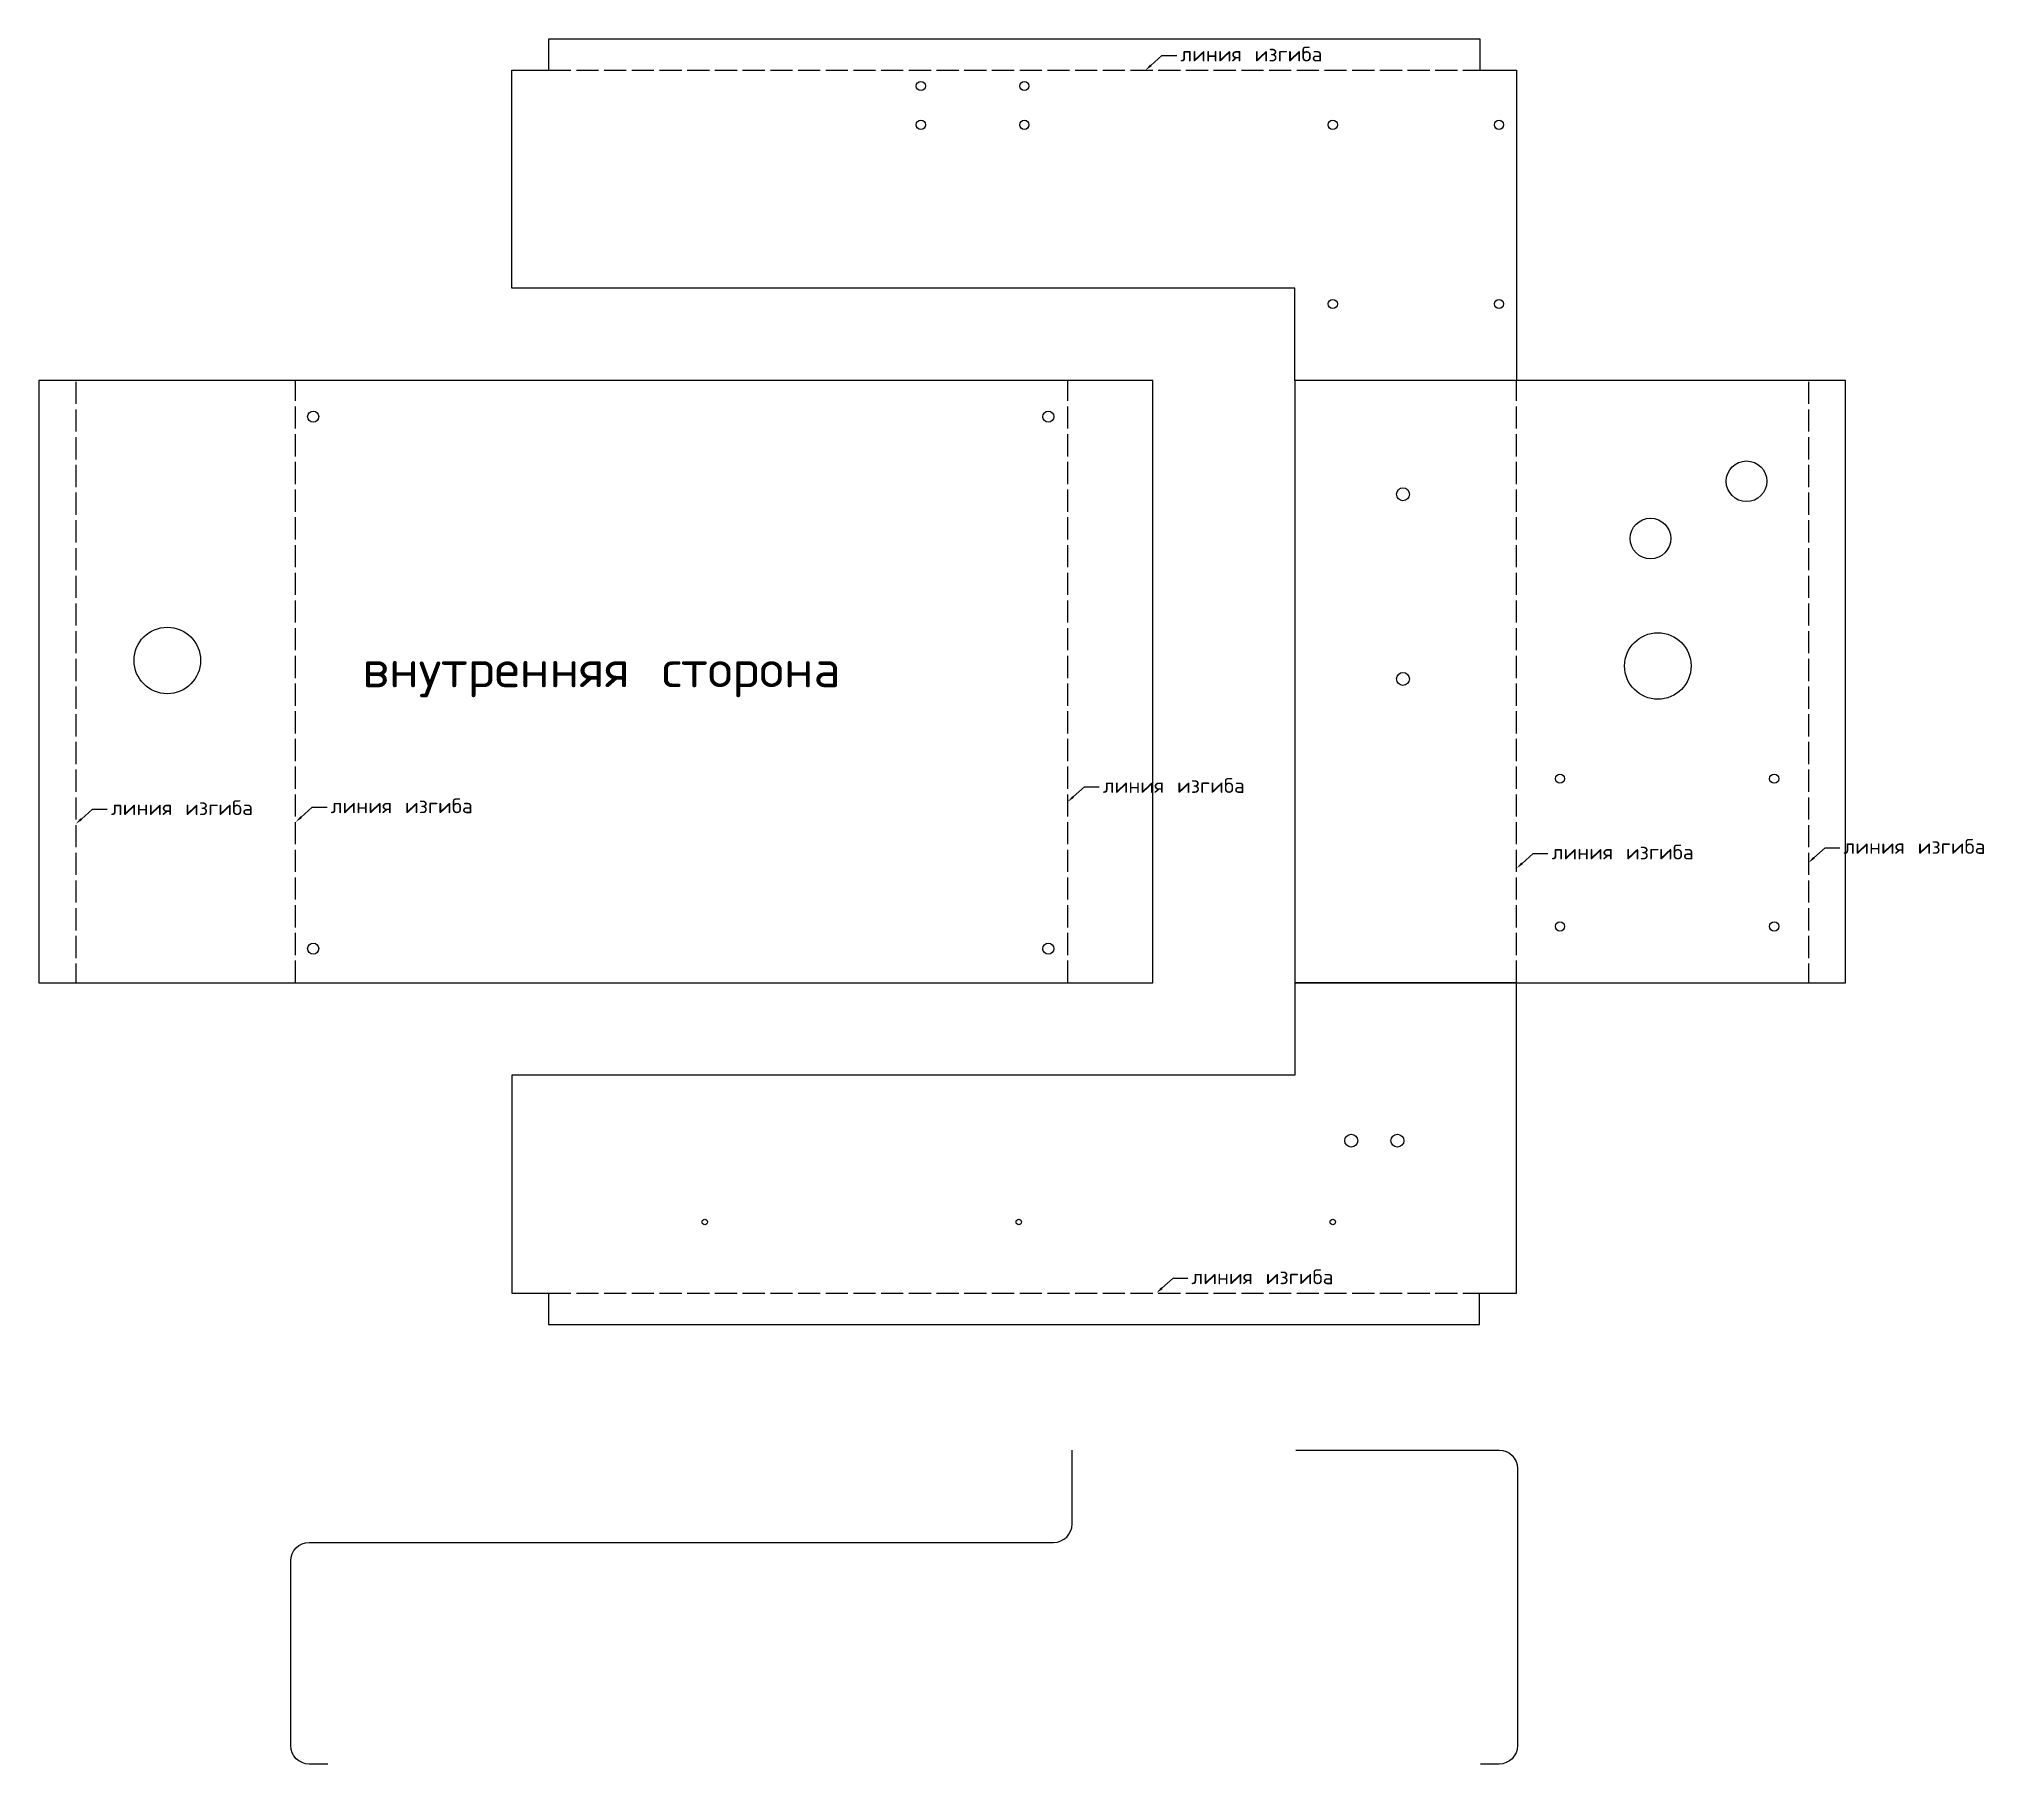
# Model space of a CAD drawing. Header units: millimetres. Extents: x -1678 to 2274, y -442 to 957.
# Drawn here: x 1221 to 2274, y 23 to 957 of the extents above; entities that cross this region are included whole.
import ezdxf
from ezdxf import colors
from ezdxf.entities.mleader import LeaderData, LeaderLine
from ezdxf.math import Vec2, Vec3

# ---------------------------------------------------------------- set-up
doc = ezdxf.new("R2010")
doc.units = ezdxf.units.MM
doc.linetypes.add('ACAD_ISO02W100', pattern=[15, 12, -3])
doc.layers.add('Dimension', color=30, linetype='ACAD_ISO02W100')
doc.layers.add('Dimensions', color=30, linetype='Continuous')
doc.styles.get("Standard").update_dxf_attribs({"font": 'txt.shx'})

msp = doc.modelspace()

# ---------------------------------------------------------------- texts
at = {"layer": 'Dimensions'}
msp.add_text('внутренняя сторона', height=20, dxfattribs=at).set_placement((1396, 606))

# ---------------------------------------------------------------- blocks, each defined once
blk = doc.blocks.new('Insert2')
at = {"color": 0}
for p, q in [((861.8, -17.6), (743.8, -17.6)), ((743.8, -17.6), (743.8, -37.6)), ((861.8, -441.6), (861.8, -17.6)), ((743.8, -37.6), (726.8, -37.6)), ((726.8, -37.6), (726.8, -541.6)), ((911.8, -441.6), (861.8, -441.6)), ((911.8, -561.6), (911.8, -441.6)), ((726.8, -541.6), (743.8, -541.6)), ((743.8, -541.6), (743.8, -561.6)), ((743.8, -561.6), (911.8, -561.6))]:
    blk.add_line(p, q, dxfattribs=at)
blk = doc.blocks.new('Insert3')
at = {"color": 0}
for p, q in [((1035.6, -17.7), (867.6, -17.7)), ((867.6, -17.7), (867.6, -137.7)), ((1035.6, -37.7), (1035.6, -17.7)), ((1052.6, -37.7), (1035.6, -37.7)), ((1052.6, -541.7), (1052.6, -37.7)), ((867.6, -137.7), (917.6, -137.7)), ((917.6, -137.7), (917.6, -561.7)), ((1035.6, -561.7), (1035.6, -541.7)), ((1035.6, -541.7), (1052.6, -541.7)), ((917.6, -561.7), (1035.6, -561.7))]:
    blk.add_line(p, q, dxfattribs=at)

# ---------------------------------------------------------------- linework, layer by layer
at = {"color": 0}
for points in [[(1824, 772), (1221, 772), (1221, 446), (1824, 446)], [(1901, 772), (1901, 446), (2199, 446), (2199, 772)]]:
    msp.add_lwpolyline(points, close=True, dxfattribs=at)
for centre, radius in [((1698.5, 931.5), 2.5), ((1754.5, 931.5), 2.5), ((1698.5, 910.5), 2.5), ((1754.5, 910.5), 2.5), ((1921.5, 910.5), 2.5), ((2011.5, 910.5), 2.5), ((1921.5, 813.5), 2.5), ((2011.5, 813.5), 2.5), ((1369.5, 752.5), 3), ((1767.5, 752.5), 3), ((2145.5, 717.5), 11), ((1959.5, 710.5), 3.5), ((2093.5, 686.5), 11), ((1290.5, 620.5), 18), ((2097.5, 617.5), 18), ((1959.5, 610.5), 3.5), ((2044.5, 556.5), 2.5), ((2160.5, 556.5), 2.5), ((2044.5, 476.5), 2.5), ((2160.5, 476.5), 2.5), ((1369.5, 464.5), 3), ((1767.5, 464.5), 3), ((1931.5, 360.5), 3.5), ((1956.5, 360.5), 3.5), ((1581.5, 316.5), 1.5), ((1751.5, 316.5), 1.5), ((1921.5, 316.5), 1.5)]:
    msp.add_circle(centre, radius)
at = {"layer": 'Dimension'}
for p, q in [((1497, 940), (2001, 940)), ((1241, 771.375), (1241, 446)), ((1360, 446), (1360, 772)), ((1778, 446), (1778, 772)), ((2021, 446), (2021, 772)), ((2179, 771.375), (2179, 446)), ((1497, 278), (2001, 278))]:
    msp.add_line(p, q, dxfattribs=at)
at = {"layer": 'Dimension', "color": 5, "linetype": 'Continuous'}
for points in [[(1377.375, 23), (1367.375, 23, -0.41421356), (1357.375, 33), (1357.375, 133, -0.41421356), (1367.375, 143), (1373.375, 143), (1770.375, 143, 0.41421356), (1780.375, 153), (1780.375, 193)], [(1901.5, 193), (2011.5, 193, -0.41421356), (2021.5, 183), (2021.5, 33, -0.41421356), (2011.5, 23), (2001.5, 23)]]:
    msp.add_lwpolyline(points, format="xyb", dxfattribs=at)

# ---------------------------------------------------------------- block references
at = {"xscale": -1, "rotation": 270}
msp.add_blockref('Insert3', (2038.73, -95.604), dxfattribs=at)
at = {"rotation": 90}
msp.add_blockref('Insert2', (1459.364, -465.78), dxfattribs=at)

msp.set_redraw_order([(e.dxf.handle, doc.entitydb.next_handle()) for e in msp.query("TEXT MTEXT ATTDEF DIMENSION ARC_DIMENSION")])  # texts and dimensions are drawn at this point

# ---------------------------------------------------------------- leaders
at = {"layer": 'Dimensions'}
ml = msp.add_multileader_mtext('Standard', dxfattribs=at)
ml.set_content('линия изгиба', color=256)
ml.set_leader_properties()
ml.build(insert=Vec2(0, 0))
ctx = ml.context
ctx.base_point, ctx.char_height, ctx.plane_origin = Vec3(1837, 948), 8, Vec3(1820, 940)
notes = []
notes.append((ctx, [(0, (1, 1, 0), (1829, 948), (1, 0), 8, [(0, [(1820, 940)], 0, [])])]))
ctx.mtext.insert, ctx.mtext.flow_direction = Vec3(1839, 952.8), 5
ml = msp.add_multileader_mtext('Standard', dxfattribs=at)
ml.set_content('линия изгиба', color=256)
ml.set_leader_properties()
ml.build(insert=Vec2(0, 0))
ctx = ml.context
ctx.base_point, ctx.char_height, ctx.plane_origin = Vec3(1795, 552), 8, Vec3(1778, 544)
notes.append((ctx, [(0, (1, 1, 0), (1787, 552), (1, 0), 8, [(0, [(1778, 544)], 0, [])])]))
ctx.mtext.insert, ctx.mtext.flow_direction = Vec3(1797, 556.8), 5
ml = msp.add_multileader_mtext('Standard', dxfattribs=at)
ml.set_content('линия изгиба', color=256)
ml.set_leader_properties()
ml.build(insert=Vec2(0, 0))
ctx = ml.context
ctx.base_point, ctx.char_height, ctx.plane_origin = Vec3(1258, 540), 8, Vec3(1241, 532)
notes.append((ctx, [(0, (1, 1, 0), (1250, 540), (1, 0), 8, [(0, [(1241, 532)], 0, [])])]))
ctx.mtext.insert, ctx.mtext.flow_direction = Vec3(1260, 544.8), 5
ml = msp.add_multileader_mtext('Standard', dxfattribs=at)
ml.set_content('линия изгиба', color=256)
ml.set_leader_properties()
ml.build(insert=Vec2(0, 0))
ctx = ml.context
ctx.base_point, ctx.char_height, ctx.plane_origin = Vec3(1377, 541), 8, Vec3(1360, 533)
notes.append((ctx, [(0, (1, 1, 0), (1369, 541), (1, 0), 8, [(0, [(1360, 533)], 0, [])])]))
ctx.mtext.insert, ctx.mtext.flow_direction = Vec3(1379, 545.8), 5
ml = msp.add_multileader_mtext('Standard', dxfattribs=at)
ml.set_content('линия изгиба', color=256)
ml.set_leader_properties()
ml.build(insert=Vec2(0, 0))
ctx = ml.context
ctx.base_point, ctx.char_height, ctx.plane_origin = Vec3(2038, 516), 8, Vec3(2021, 508)
notes.append((ctx, [(0, (1, 1, 0), (2030, 516), (1, 0), 8, [(0, [(2021, 508)], 0, [])])]))
ctx.mtext.insert, ctx.mtext.flow_direction = Vec3(2040, 520.8), 5
ml = msp.add_multileader_mtext('Standard', dxfattribs=at)
ml.set_content('линия изгиба', color=256)
ml.set_leader_properties()
ml.build(insert=Vec2(0, 0))
ctx = ml.context
ctx.base_point, ctx.char_height, ctx.plane_origin = Vec3(2196, 519), 8, Vec3(2179, 511)
notes.append((ctx, [(0, (1, 1, 0), (2188, 519), (1, 0), 8, [(0, [(2179, 511)], 0, [])])]))
ctx.mtext.insert, ctx.mtext.flow_direction = Vec3(2198, 523.8), 5
ml = msp.add_multileader_mtext('Standard', dxfattribs=at)
ml.set_content('линия изгиба', color=256)
ml.set_leader_properties()
ml.build(insert=Vec2(0, 0))
ctx = ml.context
ctx.base_point, ctx.char_height, ctx.plane_origin = Vec3(1843, 286), 8, Vec3(1826, 278)
notes.append((ctx, [(0, (1, 1, 0), (1835, 286), (1, 0), 8, [(0, [(1826, 278)], 0, [])])]))
ctx.mtext.insert, ctx.mtext.flow_direction = Vec3(1845, 290.8), 5
for ctx, leaders in notes:
    for number, flags, end, landing, length, lines in leaders:
        leader = LeaderData()
        leader.index, (leader.has_last_leader_line, leader.has_dogleg_vector, leader.attachment_direction) = number, flags
        leader.last_leader_point, leader.dogleg_vector, leader.dogleg_length = Vec3(end), Vec3(landing), length
        for number, points, colour, breaks in lines:
            line = LeaderLine()
            line.index, line.vertices, line.color, line.breaks = number, Vec3.list(points), colors.encode_raw_color(colour), breaks
            leader.lines.append(line)
        ctx.leaders.append(leader)

doc.saveas('drawing.dxf')
